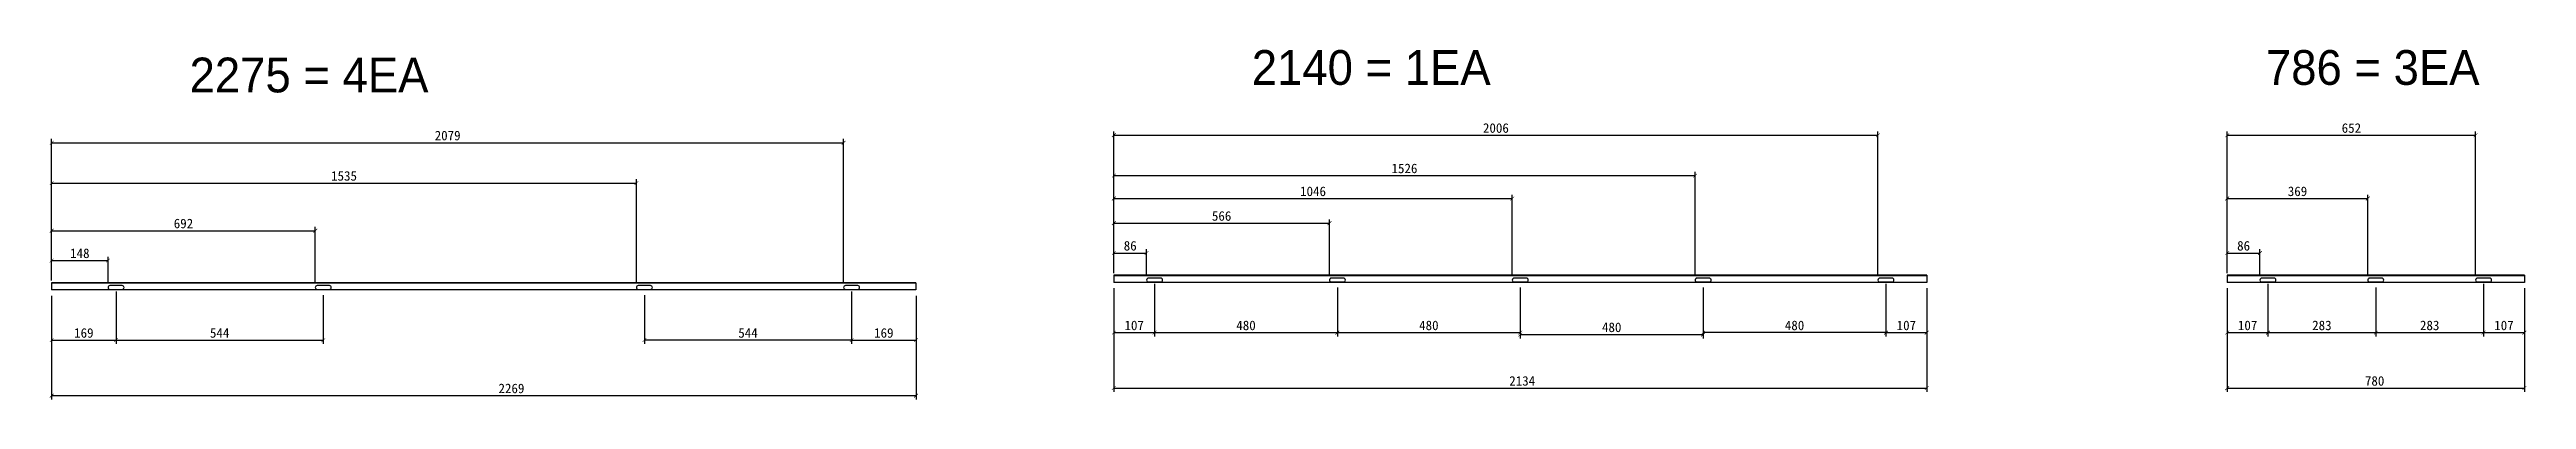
# Model space of a CAD drawing. Header units: millimetres. Extents: x -44117 to 256353, y -2095463 to 65325.
# Drawn here: x 128982 to 135484, y -945521 to -944603 of the extents above; entities that cross this region are included whole.
import ezdxf

# ---------------------------------------------------------------- set-up
doc = ezdxf.new("R2010")
doc.units = ezdxf.units.MM
doc.header["$LTSCALE"] = 10
doc.dimstyles.new('ISO-25', dxfattribs={"dimtxt": 2.5, "dimasz": 2.5, "dimexe": 1, "dimexo": 1, "dimtad": 1, "dimtxsty": 'Standard', "dimblk": 'ARCHTICK', "dimcen": 2.5, "dimadec": 0, "dimazin": 0, "dimtfac": 1, "dimtmove": 0, "dimatfit": 3, "dimfxl": 0, "dimarcsym": 0})

msp = doc.modelspace()

# ---------------------------------------------------------------- texts
at = {"char_height": 91.2356303, "attachment_point": 1}
for s, heights, insert in [('{\\fGulim|b0|i0|c129|p50;2275 = 4EA}', [-94.0298], (129349.48984, -944623.86223)), ('{\\fGulim|b0|i0|c129|p50;2140 = 1EA}', [-94.0298], (132137.86958, -944604.13314)), ('{\\fGulim|b0|i0|c129|p50;786 = 3EA}', [-93.90831], (134800.11909, -944604.13314))]:
    msp.add_mtext_dynamic_manual_height_columns(s, width=2155.3243433, gutter_width=8.14604, heights=heights, dxfattribs=dict(at, insert=insert))

# ---------------------------------------------------------------- blocks, each defined once
blk = doc.blocks.new('_ArchTick')
at = {"color": 0, "linetype": 'ByBlock', "const_width": 0.15}
blk.add_lwpolyline([(-0.5, -0.5), (0.5, 0.5)], dxfattribs=at)
blk = doc.blocks.new('*D6391')
at = {"color": 0, "lineweight": -2}
for p, q in [((128987.4, -945248.5), (128987.4, -945520.6)), ((131256.4, -945248.5), (131256.4, -945520.6)), ((128987.4, -945510.6), (131256.4, -945510.6))]:
    blk.add_line(p, q, dxfattribs=at)
at = {"layer": 'Defpoints', "color": 0}
for p in [(128987.4, -945233.5), (131256.4, -945233.5), (131256.4, -945510.6)]:
    blk.add_point(p, dxfattribs=at)
at = {"color": 0, "lineweight": -2, "xscale": 10, "yscale": 10, "zscale": 10, "rotation": 180}
blk.add_blockref('_ArchTick', (128987.4, -945510.6), dxfattribs=at)
at = {"color": 0, "lineweight": -2, "xscale": 10, "yscale": 10, "zscale": 10}
blk.add_blockref('_ArchTick', (131256.4, -945510.6), dxfattribs=at)
at = {"color": 0, "insert": (130194.4, -945491.9), "char_height": 25, "attachment_point": 5}
blk.add_mtext('2269', dxfattribs=at)
blk = doc.blocks.new('*D6392')
at = {"color": 0, "lineweight": -2}
for p, q in [((128987.4, -945248.5), (128987.4, -945375.1)), ((129156.4, -945237.1), (129156.4, -945375.1)), ((128987.4, -945365.1), (129156.4, -945365.1))]:
    blk.add_line(p, q, dxfattribs=at)
at = {"layer": 'Defpoints', "color": 0}
for p in [(129156.4, -945222.1), (128987.4, -945233.5), (129156.4, -945365.1)]:
    blk.add_point(p, dxfattribs=at)
at = {"color": 0, "lineweight": -2, "xscale": 10, "yscale": 10, "zscale": 10, "rotation": 180}
blk.add_blockref('_ArchTick', (128987.4, -945365.1), dxfattribs=at)
at = {"color": 0, "lineweight": -2, "xscale": 10, "yscale": 10, "zscale": 10}
blk.add_blockref('_ArchTick', (129156.4, -945365.1), dxfattribs=at)
at = {"color": 0, "insert": (129071.9, -945346.4), "char_height": 25, "attachment_point": 5}
blk.add_mtext('169', dxfattribs=at)
blk = doc.blocks.new('*D6393')
at = {"color": 0, "lineweight": -2}
for p, q in [((131087.4, -945237.1), (131087.4, -945375.1)), ((131256.4, -945248.5), (131256.4, -945375.1)), ((131087.4, -945365.1), (131256.4, -945365.1))]:
    blk.add_line(p, q, dxfattribs=at)
at = {"layer": 'Defpoints', "color": 0}
for p in [(131087.4, -945222.1), (131256.4, -945233.5), (131256.4, -945365.1)]:
    blk.add_point(p, dxfattribs=at)
at = {"color": 0, "lineweight": -2, "xscale": 10, "yscale": 10, "zscale": 10, "rotation": 180}
blk.add_blockref('_ArchTick', (131087.4, -945365.1), dxfattribs=at)
at = {"color": 0, "lineweight": -2, "xscale": 10, "yscale": 10, "zscale": 10}
blk.add_blockref('_ArchTick', (131256.4, -945365.1), dxfattribs=at)
at = {"color": 0, "insert": (131171.9, -945346.4), "char_height": 25, "attachment_point": 5}
blk.add_mtext('169', dxfattribs=at)
blk = doc.blocks.new('*D6394')
at = {"color": 0, "lineweight": -2}
for p, q in [((129156.4, -945247.1), (129156.4, -945375.1)), ((129700.4, -945247.1), (129700.4, -945375.1)), ((129156.4, -945365.1), (129700.4, -945365.1))]:
    blk.add_line(p, q, dxfattribs=at)
at = {"layer": 'Defpoints', "color": 0}
for p in [(129156.4, -945232.1), (129700.4, -945232.1), (129700.4, -945365.1)]:
    blk.add_point(p, dxfattribs=at)
at = {"color": 0, "lineweight": -2, "xscale": 10, "yscale": 10, "zscale": 10, "rotation": 180}
blk.add_blockref('_ArchTick', (129156.4, -945365.1), dxfattribs=at)
at = {"color": 0, "lineweight": -2, "xscale": 10, "yscale": 10, "zscale": 10}
blk.add_blockref('_ArchTick', (129700.4, -945365.1), dxfattribs=at)
at = {"color": 0, "insert": (129428.4, -945346.4), "char_height": 25, "attachment_point": 5}
blk.add_mtext('544', dxfattribs=at)
blk = doc.blocks.new('*D6395')
at = {"color": 0, "lineweight": -2}
for p, q in [((130543.4, -945247.1), (130543.4, -945375.1)), ((131087.4, -945247.1), (131087.4, -945375.1)), ((131087.4, -945365.1), (130543.4, -945365.1))]:
    blk.add_line(p, q, dxfattribs=at)
at = {"layer": 'Defpoints', "color": 0}
for p in [(130543.4, -945232.1), (131087.4, -945232.1), (130543.4, -945365.1)]:
    blk.add_point(p, dxfattribs=at)
at = {"color": 0, "lineweight": -2, "xscale": 10, "yscale": 10, "zscale": 10, "rotation": 180}
blk.add_blockref('_ArchTick', (130543.4, -945365.1), dxfattribs=at)
at = {"color": 0, "lineweight": -2, "xscale": 10, "yscale": 10, "zscale": 10}
blk.add_blockref('_ArchTick', (131087.4, -945365.1), dxfattribs=at)
at = {"color": 0, "insert": (130815.4, -945346.4), "char_height": 25, "attachment_point": 5}
blk.add_mtext('544', dxfattribs=at)
blk = doc.blocks.new('*D6396')
at = {"color": 0, "lineweight": -2}
for p, q in [((128987.4, -945200.9), (128987.4, -945146.2)), ((128987.4, -945156.2), (129135.4, -945156.2)), ((129135.4, -945212.1), (129135.4, -945146.2))]:
    blk.add_line(p, q, dxfattribs=at)
at = {"layer": 'Defpoints', "color": 0}
for p in [(129135.4, -945156.2), (128987.4, -945215.9), (129135.4, -945227.1)]:
    blk.add_point(p, dxfattribs=at)
at = {"color": 0, "lineweight": -2, "xscale": 10, "yscale": 10, "zscale": 10, "rotation": 180}
blk.add_blockref('_ArchTick', (128987.4, -945156.2), dxfattribs=at)
at = {"color": 0, "lineweight": -2, "xscale": 10, "yscale": 10, "zscale": 10}
blk.add_blockref('_ArchTick', (129135.4, -945156.2), dxfattribs=at)
at = {"color": 0, "insert": (129061.4, -945137.4), "char_height": 25, "attachment_point": 5}
blk.add_mtext('148', dxfattribs=at)
blk = doc.blocks.new('*D6397')
at = {"color": 0, "lineweight": -2}
for p, q in [((128987.4, -945200.9), (128987.4, -945068)), ((128987.4, -945078), (129679.4, -945078)), ((129679.4, -945212.1), (129679.4, -945068))]:
    blk.add_line(p, q, dxfattribs=at)
at = {"layer": 'Defpoints', "color": 0}
for p in [(129679.4, -945078), (128987.4, -945215.9), (129679.4, -945227.1)]:
    blk.add_point(p, dxfattribs=at)
at = {"color": 0, "lineweight": -2, "xscale": 10, "yscale": 10, "zscale": 10, "rotation": 180}
blk.add_blockref('_ArchTick', (128987.4, -945078), dxfattribs=at)
at = {"color": 0, "lineweight": -2, "xscale": 10, "yscale": 10, "zscale": 10}
blk.add_blockref('_ArchTick', (129679.4, -945078), dxfattribs=at)
at = {"color": 0, "insert": (129333.4, -945059.2), "char_height": 25, "attachment_point": 5}
blk.add_mtext('692', dxfattribs=at)
blk = doc.blocks.new('*D6398')
at = {"color": 0, "lineweight": -2}
for p, q in [((128987.4, -945209), (128987.4, -944943.2)), ((128987.4, -944953.2), (130522.4, -944953.2)), ((130522.4, -945212.1), (130522.4, -944943.2))]:
    blk.add_line(p, q, dxfattribs=at)
at = {"layer": 'Defpoints', "color": 0}
for p in [(130522.4, -944953.2), (128987.4, -945224), (130522.4, -945227.1)]:
    blk.add_point(p, dxfattribs=at)
at = {"color": 0, "lineweight": -2, "xscale": 10, "yscale": 10, "zscale": 10, "rotation": 180}
blk.add_blockref('_ArchTick', (128987.4, -944953.2), dxfattribs=at)
at = {"color": 0, "lineweight": -2, "xscale": 10, "yscale": 10, "zscale": 10}
blk.add_blockref('_ArchTick', (130522.4, -944953.2), dxfattribs=at)
at = {"color": 0, "insert": (129754.9, -944934.4), "char_height": 25, "attachment_point": 5}
blk.add_mtext('1535', dxfattribs=at)
blk = doc.blocks.new('*D6399')
at = {"color": 0, "lineweight": -2}
for p, q in [((128987.4, -945209), (128987.4, -944837.3)), ((128987.4, -944847.3), (131066.4, -944847.3)), ((131066.4, -945212.1), (131066.4, -944837.3))]:
    blk.add_line(p, q, dxfattribs=at)
at = {"layer": 'Defpoints', "color": 0}
for p in [(131066.4, -944847.3), (128987.4, -945224), (131066.4, -945227.1)]:
    blk.add_point(p, dxfattribs=at)
at = {"color": 0, "lineweight": -2, "xscale": 10, "yscale": 10, "zscale": 10, "rotation": 180}
blk.add_blockref('_ArchTick', (128987.4, -944847.3), dxfattribs=at)
at = {"color": 0, "lineweight": -2, "xscale": 10, "yscale": 10, "zscale": 10}
blk.add_blockref('_ArchTick', (131066.4, -944847.3), dxfattribs=at)
at = {"color": 0, "insert": (130026.9, -944828.5), "char_height": 25, "attachment_point": 5}
blk.add_mtext('2079', dxfattribs=at)
blk = doc.blocks.new('*D6400')
at = {"color": 0, "lineweight": -2}
for p, q in [((131775.7, -945228.8), (131775.7, -945500.9)), ((133909.7, -945228.8), (133909.7, -945500.9)), ((131775.7, -945490.9), (133909.7, -945490.9))]:
    blk.add_line(p, q, dxfattribs=at)
at = {"layer": 'Defpoints', "color": 0}
for p in [(131775.7, -945213.8), (133909.7, -945213.8), (133909.7, -945490.9)]:
    blk.add_point(p, dxfattribs=at)
at = {"color": 0, "lineweight": -2, "xscale": 10, "yscale": 10, "zscale": 10, "rotation": 180}
blk.add_blockref('_ArchTick', (131775.7, -945490.9), dxfattribs=at)
at = {"color": 0, "lineweight": -2, "xscale": 10, "yscale": 10, "zscale": 10}
blk.add_blockref('_ArchTick', (133909.7, -945490.9), dxfattribs=at)
at = {"color": 0, "insert": (132847.7, -945472.2), "char_height": 25, "attachment_point": 5}
blk.add_mtext('2134', dxfattribs=at)
blk = doc.blocks.new('*D6401')
at = {"color": 0, "lineweight": -2}
for p, q in [((131882.7, -945217.4), (131882.7, -945355.4)), ((131775.7, -945228.8), (131775.7, -945355.4)), ((131775.7, -945345.4), (131882.7, -945345.4))]:
    blk.add_line(p, q, dxfattribs=at)
at = {"layer": 'Defpoints', "color": 0}
for p in [(131775.7, -945213.8), (131882.7, -945202.4), (131882.7, -945345.4)]:
    blk.add_point(p, dxfattribs=at)
at = {"color": 0, "lineweight": -2, "xscale": 10, "yscale": 10, "zscale": 10, "rotation": 180}
blk.add_blockref('_ArchTick', (131775.7, -945345.4), dxfattribs=at)
at = {"color": 0, "lineweight": -2, "xscale": 10, "yscale": 10, "zscale": 10}
blk.add_blockref('_ArchTick', (131882.7, -945345.4), dxfattribs=at)
at = {"color": 0, "insert": (131829.2, -945326.6), "char_height": 25, "attachment_point": 5}
blk.add_mtext('107', dxfattribs=at)
blk = doc.blocks.new('*D6402')
at = {"color": 0, "lineweight": -2}
for p, q in [((133802.7, -945217.4), (133802.7, -945355.4)), ((133909.7, -945228.8), (133909.7, -945355.4)), ((133802.7, -945345.4), (133909.7, -945345.4))]:
    blk.add_line(p, q, dxfattribs=at)
at = {"layer": 'Defpoints', "color": 0}
for p in [(133802.7, -945202.4), (133909.7, -945213.8), (133909.7, -945345.4)]:
    blk.add_point(p, dxfattribs=at)
at = {"color": 0, "lineweight": -2, "xscale": 10, "yscale": 10, "zscale": 10, "rotation": 180}
blk.add_blockref('_ArchTick', (133802.7, -945345.4), dxfattribs=at)
at = {"color": 0, "lineweight": -2, "xscale": 10, "yscale": 10, "zscale": 10}
blk.add_blockref('_ArchTick', (133909.7, -945345.4), dxfattribs=at)
at = {"color": 0, "insert": (133856.2, -945326.6), "char_height": 25, "attachment_point": 5}
blk.add_mtext('107', dxfattribs=at)
blk = doc.blocks.new('*D6403')
at = {"color": 0, "lineweight": -2}
for p, q in [((131882.7, -945227.4), (131882.7, -945355.4)), ((132362.7, -945227.4), (132362.7, -945355.4)), ((131882.7, -945345.4), (132362.7, -945345.4))]:
    blk.add_line(p, q, dxfattribs=at)
at = {"layer": 'Defpoints', "color": 0}
for p in [(131882.7, -945212.4), (132362.7, -945212.4), (132362.7, -945345.4)]:
    blk.add_point(p, dxfattribs=at)
at = {"color": 0, "lineweight": -2, "xscale": 10, "yscale": 10, "zscale": 10, "rotation": 180}
blk.add_blockref('_ArchTick', (131882.7, -945345.4), dxfattribs=at)
at = {"color": 0, "lineweight": -2, "xscale": 10, "yscale": 10, "zscale": 10}
blk.add_blockref('_ArchTick', (132362.7, -945345.4), dxfattribs=at)
at = {"color": 0, "insert": (132122.7, -945326.6), "char_height": 25, "attachment_point": 5}
blk.add_mtext('480', dxfattribs=at)
blk = doc.blocks.new('*D6404')
at = {"color": 0, "lineweight": -2}
for p, q in [((133322.7, -945227.4), (133322.7, -945355.4)), ((133802.7, -945227.4), (133802.7, -945355.4)), ((133802.7, -945345.4), (133322.7, -945345.4))]:
    blk.add_line(p, q, dxfattribs=at)
at = {"layer": 'Defpoints', "color": 0}
for p in [(133322.7, -945212.4), (133802.7, -945212.4), (133322.7, -945345.4)]:
    blk.add_point(p, dxfattribs=at)
at = {"color": 0, "lineweight": -2, "xscale": 10, "yscale": 10, "zscale": 10, "rotation": 180}
blk.add_blockref('_ArchTick', (133322.7, -945345.4), dxfattribs=at)
at = {"color": 0, "lineweight": -2, "xscale": 10, "yscale": 10, "zscale": 10}
blk.add_blockref('_ArchTick', (133802.7, -945345.4), dxfattribs=at)
at = {"color": 0, "insert": (133562.7, -945326.6), "char_height": 25, "attachment_point": 5}
blk.add_mtext('480', dxfattribs=at)
blk = doc.blocks.new('*D6405')
at = {"color": 0, "lineweight": -2}
for p, q in [((131775.7, -945181.2), (131775.7, -945126.5)), ((131775.7, -945136.5), (131861.7, -945136.5)), ((131861.7, -945192.4), (131861.7, -945126.5))]:
    blk.add_line(p, q, dxfattribs=at)
at = {"layer": 'Defpoints', "color": 0}
for p in [(131861.7, -945136.5), (131775.7, -945196.2), (131861.7, -945207.4)]:
    blk.add_point(p, dxfattribs=at)
at = {"color": 0, "lineweight": -2, "xscale": 10, "yscale": 10, "zscale": 10, "rotation": 180}
blk.add_blockref('_ArchTick', (131775.7, -945136.5), dxfattribs=at)
at = {"color": 0, "lineweight": -2, "xscale": 10, "yscale": 10, "zscale": 10}
blk.add_blockref('_ArchTick', (131861.7, -945136.5), dxfattribs=at)
at = {"color": 0, "insert": (131818.7, -945117.7), "char_height": 25, "attachment_point": 5}
blk.add_mtext('86', dxfattribs=at)
blk = doc.blocks.new('*D6406')
at = {"color": 0, "lineweight": -2}
for p, q in [((131775.7, -945181.2), (131775.7, -945048.3)), ((131775.7, -945058.3), (132341.7, -945058.3)), ((132341.7, -945192.4), (132341.7, -945048.3))]:
    blk.add_line(p, q, dxfattribs=at)
at = {"layer": 'Defpoints', "color": 0}
for p in [(132341.7, -945058.3), (131775.7, -945196.2), (132341.7, -945207.4)]:
    blk.add_point(p, dxfattribs=at)
at = {"color": 0, "lineweight": -2, "xscale": 10, "yscale": 10, "zscale": 10, "rotation": 180}
blk.add_blockref('_ArchTick', (131775.7, -945058.3), dxfattribs=at)
at = {"color": 0, "lineweight": -2, "xscale": 10, "yscale": 10, "zscale": 10}
blk.add_blockref('_ArchTick', (132341.7, -945058.3), dxfattribs=at)
at = {"color": 0, "insert": (132058.7, -945039.5), "char_height": 25, "attachment_point": 5}
blk.add_mtext('566', dxfattribs=at)
blk = doc.blocks.new('*D6407')
at = {"color": 0, "lineweight": -2}
for p, q in [((131775.7, -945189.3), (131775.7, -944923.5)), ((131775.7, -944933.5), (133301.7, -944933.5)), ((133301.7, -945192.4), (133301.7, -944923.5))]:
    blk.add_line(p, q, dxfattribs=at)
at = {"layer": 'Defpoints', "color": 0}
for p in [(133301.7, -944933.5), (131775.7, -945204.3), (133301.7, -945207.4)]:
    blk.add_point(p, dxfattribs=at)
at = {"color": 0, "lineweight": -2, "xscale": 10, "yscale": 10, "zscale": 10, "rotation": 180}
blk.add_blockref('_ArchTick', (131775.7, -944933.5), dxfattribs=at)
at = {"color": 0, "lineweight": -2, "xscale": 10, "yscale": 10, "zscale": 10}
blk.add_blockref('_ArchTick', (133301.7, -944933.5), dxfattribs=at)
at = {"color": 0, "insert": (132538.7, -944914.7), "char_height": 25, "attachment_point": 5}
blk.add_mtext('1526', dxfattribs=at)
blk = doc.blocks.new('*D6408')
at = {"color": 0, "lineweight": -2}
for p, q in [((131775.7, -945189.3), (131775.7, -944817.5)), ((131775.7, -944827.5), (133781.7, -944827.5)), ((133781.7, -945192.4), (133781.7, -944817.5))]:
    blk.add_line(p, q, dxfattribs=at)
at = {"layer": 'Defpoints', "color": 0}
for p in [(133781.7, -944827.5), (131775.7, -945204.3), (133781.7, -945207.4)]:
    blk.add_point(p, dxfattribs=at)
at = {"color": 0, "lineweight": -2, "xscale": 10, "yscale": 10, "zscale": 10, "rotation": 180}
blk.add_blockref('_ArchTick', (131775.7, -944827.5), dxfattribs=at)
at = {"color": 0, "lineweight": -2, "xscale": 10, "yscale": 10, "zscale": 10}
blk.add_blockref('_ArchTick', (133781.7, -944827.5), dxfattribs=at)
at = {"color": 0, "insert": (132778.7, -944808.8), "char_height": 25, "attachment_point": 5}
blk.add_mtext('2006', dxfattribs=at)
blk = doc.blocks.new('*D6409')
at = {"color": 0, "lineweight": -2}
for p, q in [((131775.7, -945189.3), (131775.7, -944983.5)), ((131775.7, -944993.5), (132821.7, -944993.5)), ((132821.7, -945192.4), (132821.7, -944983.5))]:
    blk.add_line(p, q, dxfattribs=at)
at = {"layer": 'Defpoints', "color": 0}
for p in [(132821.7, -944993.5), (131775.7, -945204.3), (132821.7, -945207.4)]:
    blk.add_point(p, dxfattribs=at)
at = {"color": 0, "lineweight": -2, "xscale": 10, "yscale": 10, "zscale": 10, "rotation": 180}
blk.add_blockref('_ArchTick', (131775.7, -944993.5), dxfattribs=at)
at = {"color": 0, "lineweight": -2, "xscale": 10, "yscale": 10, "zscale": 10}
blk.add_blockref('_ArchTick', (132821.7, -944993.5), dxfattribs=at)
at = {"color": 0, "insert": (132298.7, -944974.8), "char_height": 25, "attachment_point": 5}
blk.add_mtext('1046', dxfattribs=at)
blk = doc.blocks.new('*D6410')
at = {"color": 0, "lineweight": -2}
for p, q in [((132362.7, -945227.4), (132362.7, -945355.4)), ((132842.7, -945227.4), (132842.7, -945355.4)), ((132362.7, -945345.4), (132842.7, -945345.4))]:
    blk.add_line(p, q, dxfattribs=at)
at = {"layer": 'Defpoints', "color": 0}
for p in [(132362.7, -945212.4), (132842.7, -945212.4), (132842.7, -945345.4)]:
    blk.add_point(p, dxfattribs=at)
at = {"color": 0, "lineweight": -2, "xscale": 10, "yscale": 10, "zscale": 10, "rotation": 180}
blk.add_blockref('_ArchTick', (132362.7, -945345.4), dxfattribs=at)
at = {"color": 0, "lineweight": -2, "xscale": 10, "yscale": 10, "zscale": 10}
blk.add_blockref('_ArchTick', (132842.7, -945345.4), dxfattribs=at)
at = {"color": 0, "insert": (132602.7, -945326.6), "char_height": 25, "attachment_point": 5}
blk.add_mtext('480', dxfattribs=at)
blk = doc.blocks.new('*D6411')
at = {"color": 0, "lineweight": -2}
for p, q in [((132842.7, -945228.8), (132842.7, -945360.4)), ((133322.7, -945228.8), (133322.7, -945360.4)), ((132842.7, -945350.4), (133322.7, -945350.4))]:
    blk.add_line(p, q, dxfattribs=at)
at = {"layer": 'Defpoints', "color": 0}
for p in [(132842.7, -945213.8), (133322.7, -945213.8), (133322.7, -945350.4)]:
    blk.add_point(p, dxfattribs=at)
at = {"color": 0, "lineweight": -2, "xscale": 10, "yscale": 10, "zscale": 10, "rotation": 180}
blk.add_blockref('_ArchTick', (132842.7, -945350.4), dxfattribs=at)
at = {"color": 0, "lineweight": -2, "xscale": 10, "yscale": 10, "zscale": 10}
blk.add_blockref('_ArchTick', (133322.7, -945350.4), dxfattribs=at)
at = {"color": 0, "insert": (133082.7, -945331.6), "char_height": 25, "attachment_point": 5}
blk.add_mtext('480', dxfattribs=at)
blk = doc.blocks.new('*D6412')
at = {"color": 0, "lineweight": -2}
for p, q in [((134698.5, -945228.8), (134698.5, -945500.9)), ((135478.5, -945228.8), (135478.5, -945500.9)), ((134698.5, -945490.9), (135478.5, -945490.9))]:
    blk.add_line(p, q, dxfattribs=at)
at = {"layer": 'Defpoints', "color": 0}
for p in [(134698.5, -945213.8), (135478.5, -945213.8), (135478.5, -945490.9)]:
    blk.add_point(p, dxfattribs=at)
at = {"color": 0, "lineweight": -2, "xscale": 10, "yscale": 10, "zscale": 10, "rotation": 180}
blk.add_blockref('_ArchTick', (134698.5, -945490.9), dxfattribs=at)
at = {"color": 0, "lineweight": -2, "xscale": 10, "yscale": 10, "zscale": 10}
blk.add_blockref('_ArchTick', (135478.5, -945490.9), dxfattribs=at)
at = {"color": 0, "insert": (135085.5, -945472.2), "char_height": 25, "attachment_point": 5}
blk.add_mtext('780', dxfattribs=at)
blk = doc.blocks.new('*D6413')
at = {"color": 0, "lineweight": -2}
for p, q in [((134805.5, -945217.4), (134805.5, -945355.4)), ((134698.5, -945228.8), (134698.5, -945355.4)), ((134698.5, -945345.4), (134805.5, -945345.4))]:
    blk.add_line(p, q, dxfattribs=at)
at = {"layer": 'Defpoints', "color": 0}
for p in [(134698.5, -945213.8), (134805.5, -945202.4), (134805.5, -945345.4)]:
    blk.add_point(p, dxfattribs=at)
at = {"color": 0, "lineweight": -2, "xscale": 10, "yscale": 10, "zscale": 10, "rotation": 180}
blk.add_blockref('_ArchTick', (134698.5, -945345.4), dxfattribs=at)
at = {"color": 0, "lineweight": -2, "xscale": 10, "yscale": 10, "zscale": 10}
blk.add_blockref('_ArchTick', (134805.5, -945345.4), dxfattribs=at)
at = {"color": 0, "insert": (134752, -945326.6), "char_height": 25, "attachment_point": 5}
blk.add_mtext('107', dxfattribs=at)
blk = doc.blocks.new('*D6414')
at = {"color": 0, "lineweight": -2}
for p, q in [((135371.5, -945217.4), (135371.5, -945355.4)), ((135478.5, -945228.8), (135478.5, -945355.4)), ((135371.5, -945345.4), (135478.5, -945345.4))]:
    blk.add_line(p, q, dxfattribs=at)
at = {"layer": 'Defpoints', "color": 0}
for p in [(135371.5, -945202.4), (135478.5, -945213.8), (135478.5, -945345.4)]:
    blk.add_point(p, dxfattribs=at)
at = {"color": 0, "lineweight": -2, "xscale": 10, "yscale": 10, "zscale": 10, "rotation": 180}
blk.add_blockref('_ArchTick', (135371.5, -945345.4), dxfattribs=at)
at = {"color": 0, "lineweight": -2, "xscale": 10, "yscale": 10, "zscale": 10}
blk.add_blockref('_ArchTick', (135478.5, -945345.4), dxfattribs=at)
at = {"color": 0, "insert": (135425, -945326.6), "char_height": 25, "attachment_point": 5}
blk.add_mtext('107', dxfattribs=at)
blk = doc.blocks.new('*D6415')
at = {"color": 0, "lineweight": -2}
for p, q in [((134698.5, -945181.2), (134698.5, -945126.5)), ((134698.5, -945136.5), (134784.5, -945136.5)), ((134784.5, -945192.4), (134784.5, -945126.5))]:
    blk.add_line(p, q, dxfattribs=at)
at = {"layer": 'Defpoints', "color": 0}
for p in [(134784.5, -945136.5), (134698.5, -945196.2), (134784.5, -945207.4)]:
    blk.add_point(p, dxfattribs=at)
at = {"color": 0, "lineweight": -2, "xscale": 10, "yscale": 10, "zscale": 10, "rotation": 180}
blk.add_blockref('_ArchTick', (134698.5, -945136.5), dxfattribs=at)
at = {"color": 0, "lineweight": -2, "xscale": 10, "yscale": 10, "zscale": 10}
blk.add_blockref('_ArchTick', (134784.5, -945136.5), dxfattribs=at)
at = {"color": 0, "insert": (134741.5, -945117.7), "char_height": 25, "attachment_point": 5}
blk.add_mtext('86', dxfattribs=at)
blk = doc.blocks.new('*D6416')
at = {"color": 0, "lineweight": -2}
for p, q in [((134698.5, -945189.3), (134698.5, -944817.5)), ((134698.5, -944827.5), (135350.5, -944827.5)), ((135350.5, -945192.4), (135350.5, -944817.5))]:
    blk.add_line(p, q, dxfattribs=at)
at = {"layer": 'Defpoints', "color": 0}
for p in [(135350.5, -944827.5), (134698.5, -945204.3), (135350.5, -945207.4)]:
    blk.add_point(p, dxfattribs=at)
at = {"color": 0, "lineweight": -2, "xscale": 10, "yscale": 10, "zscale": 10, "rotation": 180}
blk.add_blockref('_ArchTick', (134698.5, -944827.5), dxfattribs=at)
at = {"color": 0, "lineweight": -2, "xscale": 10, "yscale": 10, "zscale": 10}
blk.add_blockref('_ArchTick', (135350.5, -944827.5), dxfattribs=at)
at = {"color": 0, "insert": (135024.5, -944808.8), "char_height": 25, "attachment_point": 5}
blk.add_mtext('652', dxfattribs=at)
blk = doc.blocks.new('*D6417')
at = {"color": 0, "lineweight": -2}
for p, q in [((134698.5, -945189.3), (134698.5, -944983.5)), ((134698.5, -944993.5), (135067.5, -944993.5)), ((135067.5, -945192.4), (135067.5, -944983.5))]:
    blk.add_line(p, q, dxfattribs=at)
at = {"layer": 'Defpoints', "color": 0}
for p in [(135067.5, -944993.5), (134698.5, -945204.3), (135067.5, -945207.4)]:
    blk.add_point(p, dxfattribs=at)
at = {"color": 0, "lineweight": -2, "xscale": 10, "yscale": 10, "zscale": 10, "rotation": 180}
blk.add_blockref('_ArchTick', (134698.5, -944993.5), dxfattribs=at)
at = {"color": 0, "lineweight": -2, "xscale": 10, "yscale": 10, "zscale": 10}
blk.add_blockref('_ArchTick', (135067.5, -944993.5), dxfattribs=at)
at = {"color": 0, "insert": (134883, -944974.8), "char_height": 25, "attachment_point": 5}
blk.add_mtext('369', dxfattribs=at)
blk = doc.blocks.new('*D6418')
at = {"color": 0, "lineweight": -2}
for p, q in [((134805.5, -945227.4), (134805.5, -945355.4)), ((135088.5, -945227.4), (135088.5, -945355.4)), ((134805.5, -945345.4), (135088.5, -945345.4))]:
    blk.add_line(p, q, dxfattribs=at)
at = {"layer": 'Defpoints', "color": 0}
for p in [(134805.5, -945212.4), (135088.5, -945212.4), (135088.5, -945345.4)]:
    blk.add_point(p, dxfattribs=at)
at = {"color": 0, "lineweight": -2, "xscale": 10, "yscale": 10, "zscale": 10, "rotation": 180}
blk.add_blockref('_ArchTick', (134805.5, -945345.4), dxfattribs=at)
at = {"color": 0, "lineweight": -2, "xscale": 10, "yscale": 10, "zscale": 10}
blk.add_blockref('_ArchTick', (135088.5, -945345.4), dxfattribs=at)
at = {"color": 0, "insert": (134947, -945326.6), "char_height": 25, "attachment_point": 5}
blk.add_mtext('283', dxfattribs=at)
blk = doc.blocks.new('*D6419')
at = {"color": 0, "lineweight": -2}
for p, q in [((135088.5, -945227.4), (135088.5, -945355.4)), ((135371.5, -945227.4), (135371.5, -945355.4)), ((135088.5, -945345.4), (135371.5, -945345.4))]:
    blk.add_line(p, q, dxfattribs=at)
at = {"layer": 'Defpoints', "color": 0}
for p in [(135088.5, -945212.4), (135371.5, -945212.4), (135371.5, -945345.4)]:
    blk.add_point(p, dxfattribs=at)
at = {"color": 0, "lineweight": -2, "xscale": 10, "yscale": 10, "zscale": 10, "rotation": 180}
blk.add_blockref('_ArchTick', (135088.5, -945345.4), dxfattribs=at)
at = {"color": 0, "lineweight": -2, "xscale": 10, "yscale": 10, "zscale": 10}
blk.add_blockref('_ArchTick', (135371.5, -945345.4), dxfattribs=at)
at = {"color": 0, "insert": (135230, -945326.6), "char_height": 25, "attachment_point": 5}
blk.add_mtext('283', dxfattribs=at)

# ---------------------------------------------------------------- dimensions: what is measured, and where the dimension line sits
for base, p1, p2, picture, middle in [((131066.36385, -944847.25345), (128987.36365, -945224.01485), (131066.36385, -945227.11485), '*D6399', (130026.86375, -944828.50345)), ((133781.74359, -944827.52437), (131775.74339, -945204.28576), (133781.74359, -945207.38576), '*D6408', (132778.74349, -944808.77437)), ((135350.50159, -944827.52437), (134698.50139, -945204.28576), (135350.50159, -945207.38576), '*D6416', (135024.50149, -944808.77437)), ((133301.74359, -944933.45981), (131775.74339, -945204.28576), (133301.74359, -945207.38576), '*D6407', (132538.74349, -944914.70981)), ((130522.36385, -944953.18889), (128987.36365, -945224.01485), (130522.36385, -945227.11485), '*D6398', (129754.86375, -944934.43889)), ((132821.74359, -944993.50353), (131775.74339, -945204.28576), (132821.74359, -945207.38576), '*D6409', (132298.74349, -944974.75353)), ((135067.50159, -944993.50353), (134698.50139, -945204.28576), (135067.50159, -945207.38576), '*D6417', (134883.00149, -944974.75353)), ((132341.74359, -945058.25688), (131775.74339, -945196.18576), (132341.74359, -945207.38576), '*D6406', (132058.74349, -945039.50688)), ((129679.36385, -945077.98597), (128987.36365, -945215.91485), (129679.36385, -945227.11485), '*D6397', (129333.36375, -945059.23597)), ((129135.36385, -945156.18214), (128987.36365, -945215.91485), (129135.36385, -945227.11485), '*D6396', (129061.36375, -945137.43214)), ((131861.74359, -945136.45305), (131775.74339, -945196.18576), (131861.74359, -945207.38576), '*D6405', (131818.74349, -945117.70305)), ((134784.50159, -945136.45305), (134698.50139, -945196.18576), (134784.50159, -945207.38576), '*D6415', (134741.50149, -945117.70305)), ((129156.36385, -945365.10444), (128987.36365, -945233.51485), (129156.36385, -945222.11485), '*D6392', (129071.86375, -945346.35444)), ((131256.36844, -945365.10444), (131087.36385, -945222.11485), (131256.36844, -945233.51485), '*D6393', (131171.86615, -945346.35444)), ((131882.74359, -945345.37535), (131775.74339, -945213.78576), (131882.74359, -945202.38576), '*D6401', (131829.24349, -945326.62535)), ((132362.74359, -945345.37535), (131882.74359, -945212.38576), (132362.74359, -945212.38576), '*D6403', (132122.74359, -945326.62535)), ((132842.74359, -945345.37535), (132362.74359, -945212.38576), (132842.74359, -945212.38576), '*D6410', (132602.74359, -945326.62535)), ((133322.74359, -945350.37535), (132842.74579, -945213.78576), (133322.74359, -945213.78576), '*D6411', (133082.74469, -945331.62535)), ((133322.74359, -945345.37535), (133802.74359, -945212.38576), (133322.74359, -945212.38576), '*D6404', (133562.74359, -945326.62535)), ((133909.74818, -945345.37535), (133802.74359, -945202.38576), (133909.74818, -945213.78576), '*D6402', (133856.24589, -945326.62535)), ((134805.50159, -945345.37535), (134698.50139, -945213.78576), (134805.50159, -945202.38576), '*D6413', (134752.00149, -945326.62535)), ((135088.50159, -945345.37535), (134805.50159, -945212.38576), (135088.50159, -945212.38576), '*D6418', (134947.00159, -945326.62535)), ((135371.50159, -945345.37535), (135088.50159, -945212.38576), (135371.50159, -945212.38576), '*D6419', (135230.00159, -945326.62535)), ((135478.50619, -945345.37535), (135371.50159, -945202.38576), (135478.50619, -945213.78576), '*D6414', (135425.00389, -945326.62535)), ((129700.36385, -945365.10444), (129156.36385, -945232.11485), (129700.36385, -945232.11485), '*D6394', (129428.36385, -945346.35444)), ((130543.36385, -945365.10444), (131087.36385, -945232.11485), (130543.36385, -945232.11485), '*D6395', (130815.36385, -945346.35444))]:
    dim = msp.add_linear_dim(base=base, p1=p1, p2=p2, dimstyle='ISO-25', override={"dimscale": 10, "dimasz": 1, "dimexo": 1.5})
    dim.commit()
    dim.dimension.update_dxf_attribs({"geometry": picture, "text_midpoint": middle})
for base, p1, p2, picture, middle in [((133909.74818, -945490.90878), (131775.74339, -945213.78576), (133909.74818, -945213.78576), '*D6400', (132847.74579, -945490.90878)), ((135478.50619, -945490.90878), (134698.50139, -945213.78576), (135478.50619, -945213.78576), '*D6412', (135085.50379, -945490.90878)), ((131256.36844, -945510.63786), (128987.36365, -945233.51485), (131256.36844, -945233.51485), '*D6391', (130194.36605, -945510.63786))]:
    dim = msp.add_linear_dim(base=base, p1=p1, p2=p2, dimstyle='ISO-25', override={"dimscale": 10, "dimasz": 1, "dimexo": 1.5})
    dim.commit()
    dim.dimension.update_dxf_attribs({"geometry": picture, "text_midpoint": middle, "dimtype": 160})

# ---------------------------------------------------------------- linework, layer by layer
at = {"linetype": 'Continuous'}
for p, q in [((131256.36844, -945214.51485), (128987.36365, -945214.51485)), ((131256.36844, -945215.91485), (128987.36365, -945215.91485)), ((133909.74818, -945194.78576), (131775.74339, -945194.78576)), ((133909.74818, -945196.18576), (131775.74339, -945196.18576)), ((133909.74818, -945213.78576), (131775.74339, -945213.78576)), ((135478.50619, -945194.78576), (134698.50139, -945194.78576)), ((135478.50619, -945196.18576), (134698.50139, -945196.18576)), ((135478.50619, -945213.78576), (134698.50139, -945213.78576)), ((131256.36844, -945233.51485), (128987.36365, -945233.51485))]:
    msp.add_line(p, q, dxfattribs=at)
for p, q in [((128987.36365, -945214.51485), (128987.36365, -945233.51485)), ((131256.36844, -945214.51485), (131256.36844, -945233.51485)), ((131775.74339, -945194.78576), (131775.74339, -945213.78576)), ((133909.74818, -945194.78576), (133909.74818, -945213.78576)), ((134698.50139, -945194.78576), (134698.50139, -945213.78576)), ((135478.50619, -945194.78576), (135478.50619, -945213.78576))]:
    msp.add_line(p, q)
at = {"color": 2, "linetype": 'Continuous'}
for points in [[(129135.36385, -945227.11485), (129135.36385, -945227.11485, 0.4142135624), (129140.36385, -945232.11485), (129172.36385, -945232.11485, 0.4142135624), (129177.36385, -945227.11485), (129177.36385, -945227.11485, 0.4142135624), (129172.36385, -945222.11485), (129140.36385, -945222.11485, 0.4142135624)], [(129679.36385, -945227.11485), (129679.36385, -945227.11485, 0.4142135624), (129684.36385, -945232.11485), (129716.36385, -945232.11485, 0.4142135624), (129721.36385, -945227.11485), (129721.36385, -945227.11485, 0.4142135624), (129716.36385, -945222.11485), (129684.36385, -945222.11485, 0.4142135624)], [(130522.36385, -945227.11485), (130522.36385, -945227.11485, 0.4142135624), (130527.36385, -945232.11485), (130559.36385, -945232.11485, 0.4142135624), (130564.36385, -945227.11485), (130564.36385, -945227.11485, 0.4142135624), (130559.36385, -945222.11485), (130527.36385, -945222.11485, 0.4142135624)], [(131066.36385, -945227.11485), (131066.36385, -945227.11485, 0.4142135624), (131071.36385, -945232.11485), (131103.36385, -945232.11485, 0.4142135624), (131108.36385, -945227.11485), (131108.36385, -945227.11485, 0.4142135624), (131103.36385, -945222.11485), (131071.36385, -945222.11485, 0.4142135624)], [(131861.74359, -945207.38576), (131861.74359, -945207.38576, 0.4142135624), (131866.74359, -945212.38576), (131898.74359, -945212.38576, 0.4142135624), (131903.74359, -945207.38576), (131903.74359, -945207.38576, 0.4142135624), (131898.74359, -945202.38576), (131866.74359, -945202.38576, 0.4142135624)], [(132341.74359, -945207.38576), (132341.74359, -945207.38576, 0.4142135624), (132346.74359, -945212.38576), (132378.74359, -945212.38576, 0.4142135624), (132383.74359, -945207.38576), (132383.74359, -945207.38576, 0.4142135624), (132378.74359, -945202.38576), (132346.74359, -945202.38576, 0.4142135624)], [(132821.74359, -945207.38576), (132821.74359, -945207.38576, 0.4142135624), (132826.74359, -945212.38576), (132858.74359, -945212.38576, 0.4142135624), (132863.74359, -945207.38576), (132863.74359, -945207.38576, 0.4142135624), (132858.74359, -945202.38576), (132826.74359, -945202.38576, 0.4142135624)], [(133301.74359, -945207.38576), (133301.74359, -945207.38576, 0.4142135624), (133306.74359, -945212.38576), (133338.74359, -945212.38576, 0.4142135624), (133343.74359, -945207.38576), (133343.74359, -945207.38576, 0.4142135624), (133338.74359, -945202.38576), (133306.74359, -945202.38576, 0.4142135624)], [(133781.74359, -945207.38576), (133781.74359, -945207.38576, 0.4142135624), (133786.74359, -945212.38576), (133818.74359, -945212.38576, 0.4142135624), (133823.74359, -945207.38576), (133823.74359, -945207.38576, 0.4142135624), (133818.74359, -945202.38576), (133786.74359, -945202.38576, 0.4142135624)], [(134784.50159, -945207.38576), (134784.50159, -945207.38576, 0.4142135624), (134789.50159, -945212.38576), (134821.50159, -945212.38576, 0.4142135624), (134826.50159, -945207.38576), (134826.50159, -945207.38576, 0.4142135624), (134821.50159, -945202.38576), (134789.50159, -945202.38576, 0.4142135624)], [(135067.50159, -945207.38576), (135067.50159, -945207.38576, 0.4142135624), (135072.50159, -945212.38576), (135104.50159, -945212.38576, 0.4142135624), (135109.50159, -945207.38576), (135109.50159, -945207.38576, 0.4142135624), (135104.50159, -945202.38576), (135072.50159, -945202.38576, 0.4142135624)], [(135350.50159, -945207.38576), (135350.50159, -945207.38576, 0.4142135624), (135355.50159, -945212.38576), (135387.50159, -945212.38576, 0.4142135624), (135392.50159, -945207.38576), (135392.50159, -945207.38576, 0.4142135624), (135387.50159, -945202.38576), (135355.50159, -945202.38576, 0.4142135624)]]:
    msp.add_lwpolyline(points, format="xyb", close=True, dxfattribs=at)

msp.set_redraw_order([(e.dxf.handle, doc.entitydb.next_handle()) for e in msp.query("TEXT MTEXT ATTDEF DIMENSION ARC_DIMENSION")])  # texts and dimensions are drawn at this point

doc.saveas('drawing.dxf')
